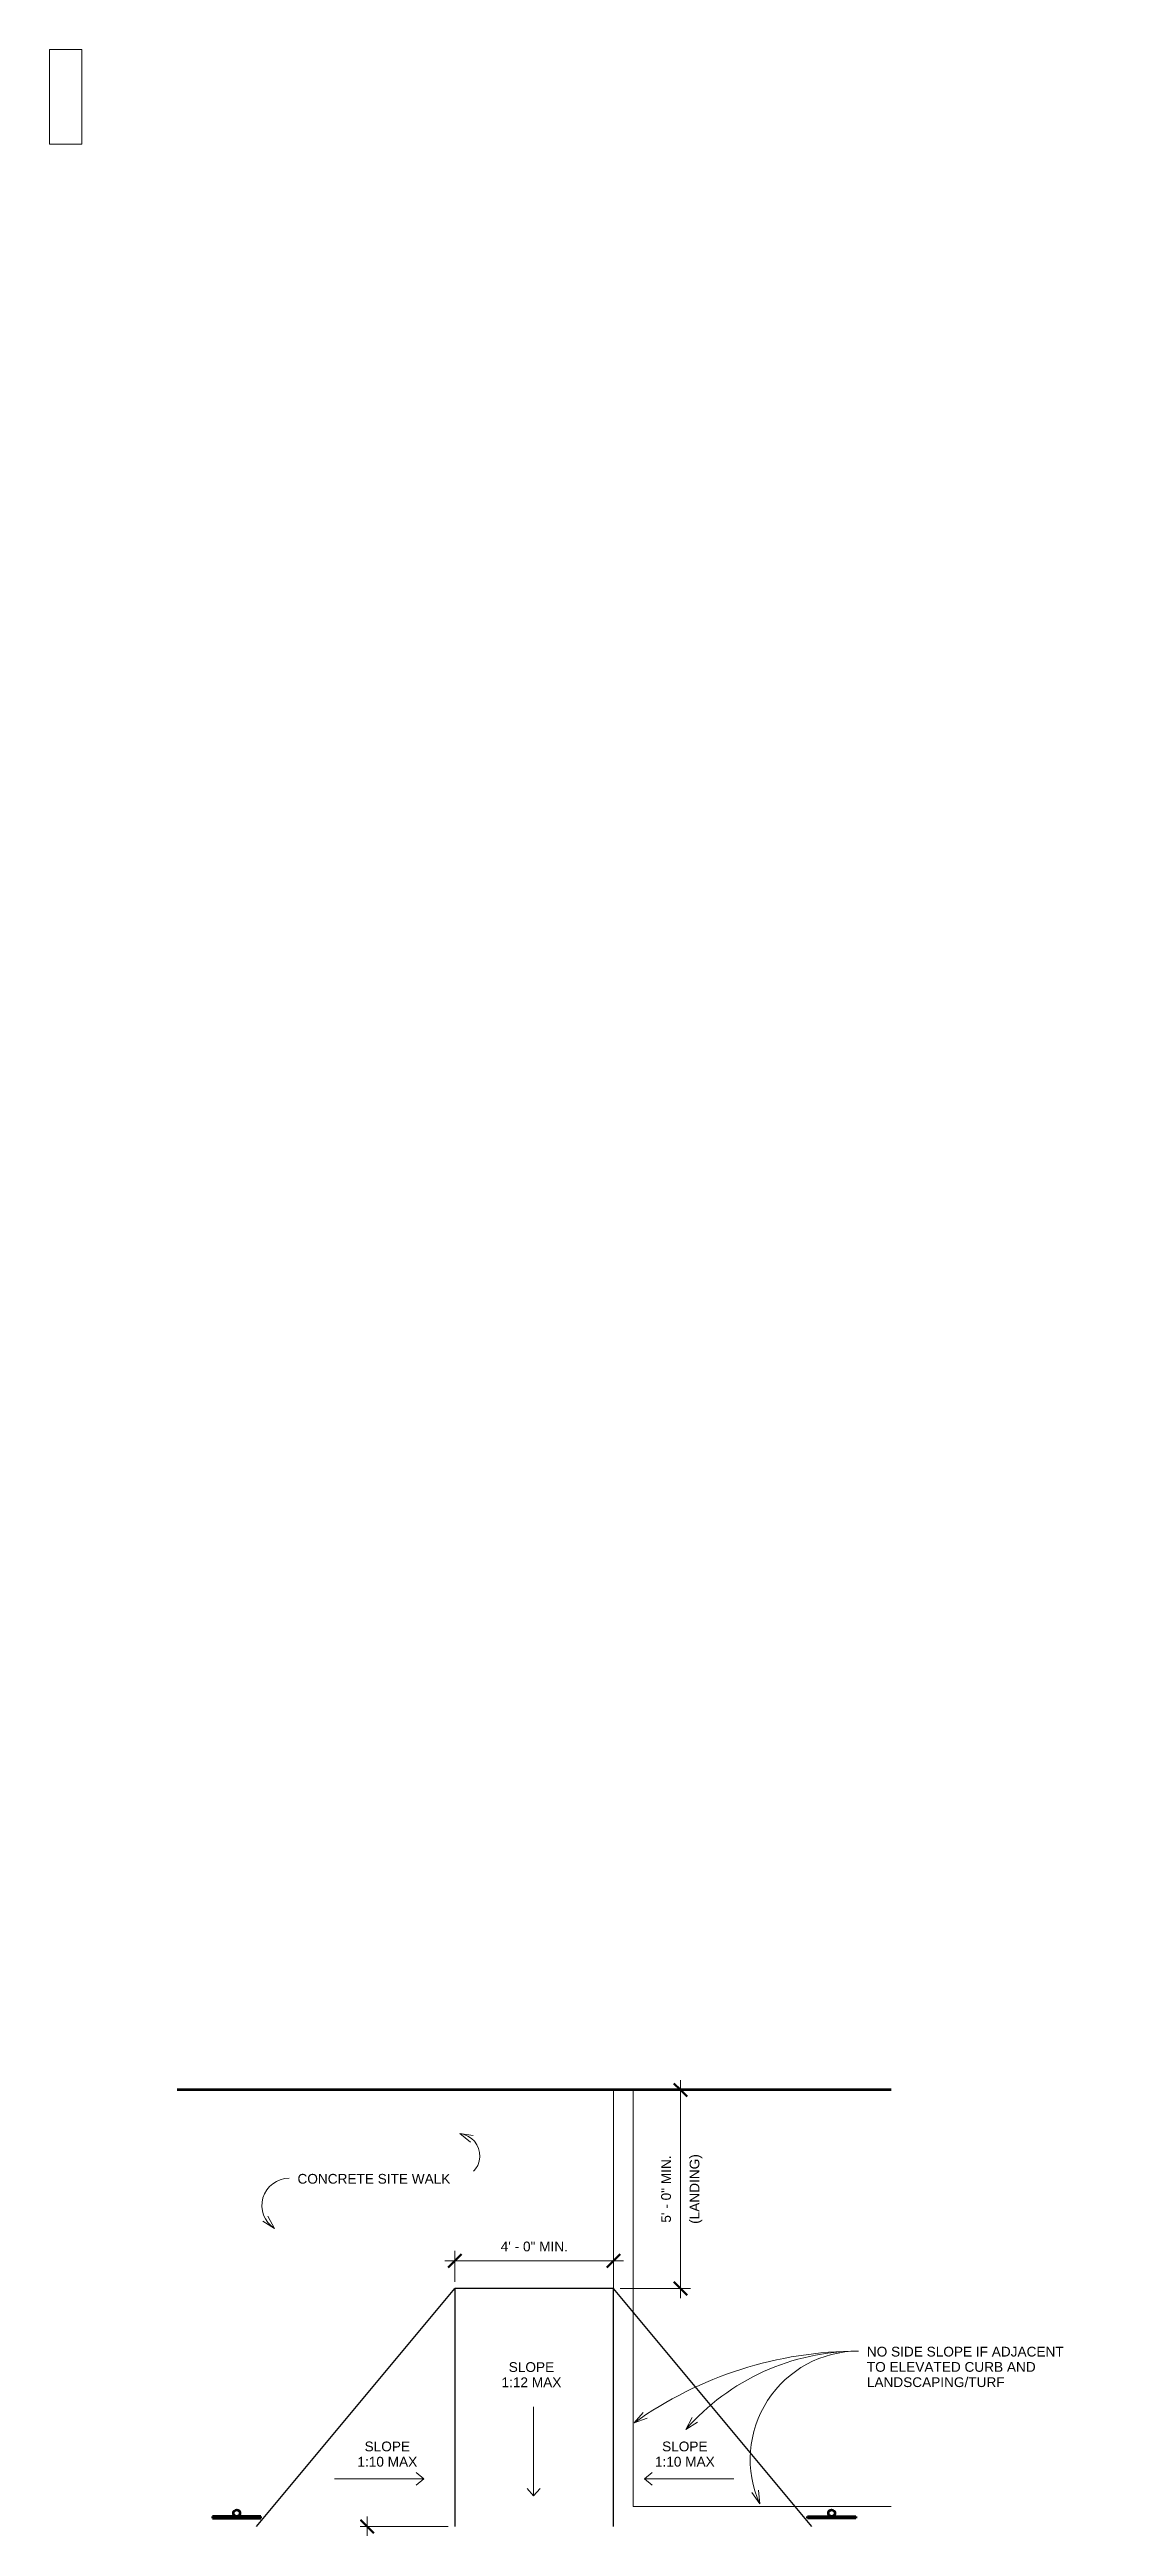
# Model space of a CAD drawing. Header units: inches. Extents: x 3 to 119514, y -26002 to 104775.
# Drawn here: x 27136 to 27455, y 83 to 833 of the extents above; entities that cross this region are included whole.
import ezdxf

# ---------------------------------------------------------------- set-up
doc = ezdxf.new("R2010")
doc.units = ezdxf.units.IN
doc.header["$MEASUREMENT"] = 0
doc.linetypes.add('Hidden 1_8_', pattern=[0.1875, 0.125, -0.0625])
for name, color, linetype, lineweight in [('A-ANNO-DIMS', 211, 'Continuous', 9), ('A-ANNO-DIMS-32', 211, 'Continuous', 9), ('A-DETL-HDLN', 90, 'Hidden 1_8_', 9), ('A-DETL-MEDM', 33, 'Continuous', 30), ('A-DETL-THIN', 151, 'Continuous', 9), ('A-DETL-WIDE', 214, 'Continuous', 70), ('G-ANNO-REFR', 1, 'Continuous', 9), ('G-ANNO-TEXT', 231, 'Continuous', 9)]:
    doc.layers.add(name, color=color, linetype=linetype, lineweight=lineweight)
doc.styles.add('Arial_8', font='arial.ttf', dxfattribs={"height": 2.950599})
doc.dimstyles.new('Linear_-_3_32__Arial', dxfattribs={"dimscale": 12, "dimtxt": 3, "dimasz": 0.333333, "dimexe": 0.25, "dimexo": 0.166667, "dimgap": 0.166667, "dimtad": 1, "dimdec": 4, "dimrnd": 0.0625, "dimzin": 1, "dimdsep": 46, "dimlunit": 4, "dimtxsty": 'Arial_8', "dimblk1": 'OBLIQUE', "dimblk2": 'OBLIQUE', "dimsah": 1, "dimcen": 0.09, "dimdle": 0.25, "dimazin": 0, "dimtfac": 1, "dimtdec": 4, "dimtix": 1, "dimtmove": 0, "dimatfit": 3, "dimfxl": 1, "dimtvp": 1, "dimtfill": 1, "dimfrac": 2, "dimtolj": 1, "dimtzin": 0, "dimarcsym": 2})
picture_1 = doc.add_image_def('image2.jpg', size_in_pixel=(88, 258))

msp = doc.modelspace()

# ---------------------------------------------------------------- texts
at = {"layer": 'G-ANNO-TEXT', "color": 145, "insert": (27281.74729, 133.11468), "char_height": 2.950599, "width": 21.564, "attachment_point": 2, "line_spacing_factor": 0.938532, "style": 'Arial_8', "bg_fill": 3, "box_fill_scale": 1.25, "bg_fill_color": 0, "bg_fill_transparency": 0}
msp.add_mtext('SLOPE\\P1:12 MAX', dxfattribs=at)

# ---------------------------------------------------------------- blocks, each defined once
blk = doc.blocks.new('DIMBLOCK1-ADA Curb Ramp')
at = {"layer": 'A-ANNO-DIMS-32'}
for p, q in [((27258.58, 157.43), (27258.58, 166.75)), ((27306.58, 157.43), (27306.58, 166.75)), ((27255.58, 163.75), (27309.58, 163.75)), ((27258.58, 163.75), (27258.58, 157.43)), ((27306.58, 163.75), (27306.58, 157.43))]:
    blk.add_line(p, q, dxfattribs=at)
at = {"layer": 'A-ANNO-DIMS-32', "lineweight": 50}
for p, q in [((27258.58, 163.75), (27260.58, 165.75)), ((27306.58, 163.75), (27308.58, 165.75)), ((27258.58, 163.75), (27256.58, 161.75)), ((27306.58, 163.75), (27304.58, 161.75))]:
    blk.add_line(p, q, dxfattribs=at)
at = {"layer": 'A-ANNO-DIMS-32', "color": 0, "insert": (27272.45, 169.58), "char_height": 2.9506, "width": 24.3138, "attachment_point": 1, "line_spacing_factor": 0.938532, "style": 'Arial_8', "bg_fill": 3, "box_fill_scale": 1.25, "bg_fill_color": 0, "bg_fill_transparency": 0}
blk.add_mtext('4\' - 0" MIN.', dxfattribs=at)
blk = doc.blocks.new('_Oblique')
at = {"color": 0, "linetype": 'ByBlock', "lineweight": -2}
blk.add_line((-0.5, -0.5), (0.5, 0.5), dxfattribs=at)
blk = doc.blocks.new('DIMBLOCK2-ADA Curb Ramp')
at = {"layer": 'A-ANNO-DIMS-32', "lineweight": 50}
for p, q in [((27326.83, 215.43), (27324.83, 217.43)), ((27326.83, 215.43), (27328.83, 213.43)), ((27326.83, 155.43), (27324.83, 157.43)), ((27326.83, 155.43), (27328.83, 153.43))]:
    blk.add_line(p, q, dxfattribs=at)
at = {"layer": 'A-ANNO-DIMS-32'}
for p, q in [((27326.83, 218.43), (27326.83, 152.43)), ((27327.66, 215.43), (27323.83, 215.43)), ((27326.83, 215.43), (27327.66, 215.43)), ((27308.58, 155.43), (27329.83, 155.43)), ((27326.83, 155.43), (27308.58, 155.43))]:
    blk.add_line(p, q, dxfattribs=at)
at = {"layer": 'A-ANNO-DIMS-32', "color": 0, "attachment_point": 1, "rotation": 90, "line_spacing_factor": 0.938532, "style": 'Arial_8', "bg_fill": 3, "box_fill_scale": 1.25, "bg_fill_color": 0, "bg_fill_transparency": 0}
for s, insert, char_height, width in [('5\' - 0" MIN.', (27321, 175.3), 2.9506, 24.3138), ('(LANDING)', (27329.61, 174.95), 2.951, 25.1446)]:
    blk.add_mtext(s, dxfattribs=dict(at, insert=insert, char_height=char_height, width=width))
blk = doc.blocks.new('DIMBLOCK4-ADA Curb Ramp')
at = {"layer": 'A-ANNO-DIMS-32'}
for p, q in [((27256.58, 83.43), (27229.05, 83.43)), ((27232.05, -15.57), (27232.05, 86.43)), ((27232.05, 83.43), (27256.58, 83.43)), ((27250.58, -12.57), (27229.05, -12.57)), ((27232.05, -12.57), (27250.58, -12.57))]:
    blk.add_line(p, q, dxfattribs=at)
at = {"layer": 'A-ANNO-DIMS-32', "lineweight": 50}
for p, q in [((27232.05, 83.43), (27230.05, 85.43)), ((27232.05, 83.43), (27234.05, 81.43)), ((27232.05, -12.57), (27230.05, -10.57)), ((27232.05, -12.57), (27234.05, -14.57))]:
    blk.add_line(p, q, dxfattribs=at)
at = {"layer": 'A-ANNO-DIMS-32', "color": 0, "insert": (27226.23, -7.77), "char_height": 2.9506, "width": 103.68, "attachment_point": 1, "rotation": 90, "line_spacing_factor": 0.938532, "style": 'Arial_8', "bg_fill": 3, "box_fill_scale": 1.25, "bg_fill_color": 0, "bg_fill_transparency": 0}
blk.add_mtext('SEE SITE PLAN FOR DIMENSION/LOCATION', dxfattribs=at)

# ---------------------------------------------------------------- linework, layer by layer
at = {"layer": 'A-DETL-HDLN'}
for p, q in [((27306.57579, 155.43185), (27306.57579, 215.43185)), ((27312.57579, 89.43185), (27312.57579, 215.43185)), ((27312.57579, 89.43185), (27390.57579, 89.43185))]:
    msp.add_line(p, q, dxfattribs=at)
at = {"layer": 'A-DETL-MEDM'}
for p, q in [((27198.57579, 83.43185), (27258.57579, 155.43185)), ((27306.57579, 155.43185), (27258.57579, 155.43185)), ((27258.57579, 155.43185), (27258.57579, 83.43185)), ((27306.57579, 83.43185), (27306.57579, 155.43185)), ((27366.57579, 83.43185), (27306.57579, 155.43185))]:
    msp.add_line(p, q, dxfattribs=at)
at = {"layer": 'A-DETL-THIN'}
for p, q in [((27282.42349, 119.64779), (27282.42349, 92.64779)), ((27222.18696, 97.81856), (27249.18696, 97.81856)), ((27249.18696, 97.81856), (27246.88229, 99.73911)), ((27249.18696, 97.81856), (27246.88229, 95.898)), ((27315.96463, 97.81856), (27318.26929, 99.73911)), ((27342.96463, 97.81856), (27315.96463, 97.81856)), ((27315.96463, 97.81856), (27318.26929, 95.898)), ((27282.42349, 92.64779), (27280.50293, 94.95246)), ((27282.42349, 92.64779), (27284.34404, 94.95246))]:
    msp.add_line(p, q, dxfattribs=at)
at = {"layer": 'A-DETL-WIDE'}
for p, q in [((27390.57579, 215.43185), (27174.57579, 215.43185)), ((27199.84687, 86.43185), (27185.30471, 86.43185)), ((27185.30471, 86.43185), (27185.30471, 85.93185)), ((27185.30471, 85.93185), (27199.84687, 85.93185)), ((27199.84687, 85.93185), (27199.84687, 86.43185)), ((27365.30471, 86.43185), (27379.84687, 86.43185)), ((27365.30471, 85.93185), (27365.30471, 86.43185)), ((27379.84687, 85.93185), (27365.30471, 85.93185)), ((27379.84687, 86.43185), (27379.84687, 85.93185))]:
    msp.add_line(p, q, dxfattribs=at)
for centre in [(27192.57579, 87.43185), (27372.57579, 87.43185)]:
    msp.add_circle(centre, 1, dxfattribs=at)
at = {"layer": 'G-ANNO-TEXT', "color": 145}
for p, q in [((27260.05673, 202.25201), (27264.15756, 201.6759)), ((27260.05673, 202.25201), (27263.32009, 199.70266)), ((27204.01422, 173.59049), (27200.48172, 175.75156)), ((27204.01422, 173.59049), (27202.03552, 177.22828)), ((27312.83479, 114.77666), (27315.52528, 117.92467)), ((27312.83479, 114.77666), (27316.73883, 116.15767)), ((27350.81066, 90.31972), (27348.3943, 93.68274)), ((27350.81066, 90.31972), (27350.39954, 94.44037))]:
    msp.add_line(p, q, dxfattribs=at)
for centre, radius, start, end in [((27259.36891, 195.51216), 6.77486, 270, 84.17301921), ((27208.40891, 180.52635), 8.21094, 90, 237.6408773), ((27380.66108, 19.55046), 116.91208, 90, 125.46094534), ((27380.66108, 103.73581), 32.72673, 90, 204.20124042)]:
    msp.add_arc(centre, radius, start, end, dxfattribs=at)

msp.set_redraw_order([(e.dxf.handle, doc.entitydb.next_handle()) for e in msp.query("TEXT MTEXT ATTDEF DIMENSION ARC_DIMENSION")])  # texts and dimensions are drawn at this point

# ---------------------------------------------------------------- pictures from other files: only their frames are drawn
at = {"layer": 'G-ANNO-REFR'}
image = msp.add_image(picture_1, insert=(27135.95856, 803.85179), size_in_units=(9.77778, 28.66667), dxfattribs=at)
image.dxf.flags = 7

# ---------------------------------------------------------------- next in the draw order: texts
at = {"layer": 'G-ANNO-TEXT', "color": 145, "line_spacing_factor": 0.938532, "style": 'Arial_8', "bg_fill": 3, "box_fill_scale": 1.25, "bg_fill_color": 0, "bg_fill_transparency": 0}
for s, insert, char_height, width, attachment_point in [('CONCRETE SITE WALK', (27210.96891, 190.04943), 2.9505988, 55.008, 1), ('SLOPE\\P1:10 MAX', (27238.15023, 109.10907), 2.950599, 21.564, 2), ('SLOPE\\P1:10 MAX', (27328.15023, 109.10907), 2.950599, 21.564, 2)]:
    msp.add_mtext(s, dxfattribs=dict(at, insert=insert, char_height=char_height, width=width, attachment_point=attachment_point))

# ---------------------------------------------------------------- next in the draw order: dimensions: what is measured, and where the dimension line sits
at = {"layer": 'A-ANNO-DIMS'}
dim = msp.add_linear_dim(base=(27306.57579, 163.74807), p1=(27258.57579, 155.43185), p2=(27306.57579, 155.43185), dimstyle='Linear_-_3_32__Arial', override={"dimpost": '<>MIN.', "dimfxl": 48}, dxfattribs=at)
dim.commit()
dim.dimension.update_dxf_attribs({"geometry": 'DIMBLOCK1-ADA Curb Ramp', "text_midpoint": (27282.57579, 167.25457)})
dim = msp.add_linear_dim(base=(27232.05361, 83.43185), p1=(27252.57579, -12.56815), p2=(27258.57579, 83.43185), angle=90, text='SEE SITE PLAN FOR DIMENSION/LOCATION', dimstyle='Linear_-_3_32__Arial', override={"dimpost": '<>', "dimfxl": 96.187317}, dxfattribs=at)
dim.commit()
dim.dimension.update_dxf_attribs({"geometry": 'DIMBLOCK4-ADA Curb Ramp', "text_midpoint": (27228.52699, 35.43185)})

# ---------------------------------------------------------------- next in the draw order: linework, layer by layer
at = {"layer": 'G-ANNO-TEXT', "color": 145}
for q in [(27330.38185, 116.40285), (27331.95517, 114.94695)]:
    msp.add_line((27328.45176, 112.73904), q, dxfattribs=at)
msp.add_arc((27380.66108, 67.15116), 69.31139, 90, 138.87334565, dxfattribs=at)

# ---------------------------------------------------------------- next in the draw order: dimensions: what is measured, and where the dimension line sits
at = {"layer": 'A-ANNO-DIMS'}
dim = msp.add_linear_dim(base=(27326.82713, 155.43185), p1=(27329.65556, 215.43185), p2=(27306.57579, 155.43185), angle=90, text='<>\\X(LANDING)', dimstyle='Linear_-_3_32__Arial', override={"dimpost": '<>MIN.', "dimfxl": 64.285892}, dxfattribs=at)
dim.commit()
dim.dimension.update_dxf_attribs({"geometry": 'DIMBLOCK2-ADA Curb Ramp', "text_midpoint": (27326.82713, 185.43185)})

# ---------------------------------------------------------------- next in the draw order: texts
at = {"layer": 'G-ANNO-TEXT', "color": 145, "insert": (27383.22108, 137.77468), "char_height": 2.9505988, "width": 70.848, "attachment_point": 1, "line_spacing_factor": 0.938532, "style": 'Arial_8', "bg_fill": 3, "box_fill_scale": 1.25, "bg_fill_color": 0, "bg_fill_transparency": 0}
msp.add_mtext('NO SIDE SLOPE IF ADJACENT\\PTO ELEVATED CURB AND\\PLANDSCAPING/TURF', dxfattribs=at)

doc.saveas('drawing.dxf')
